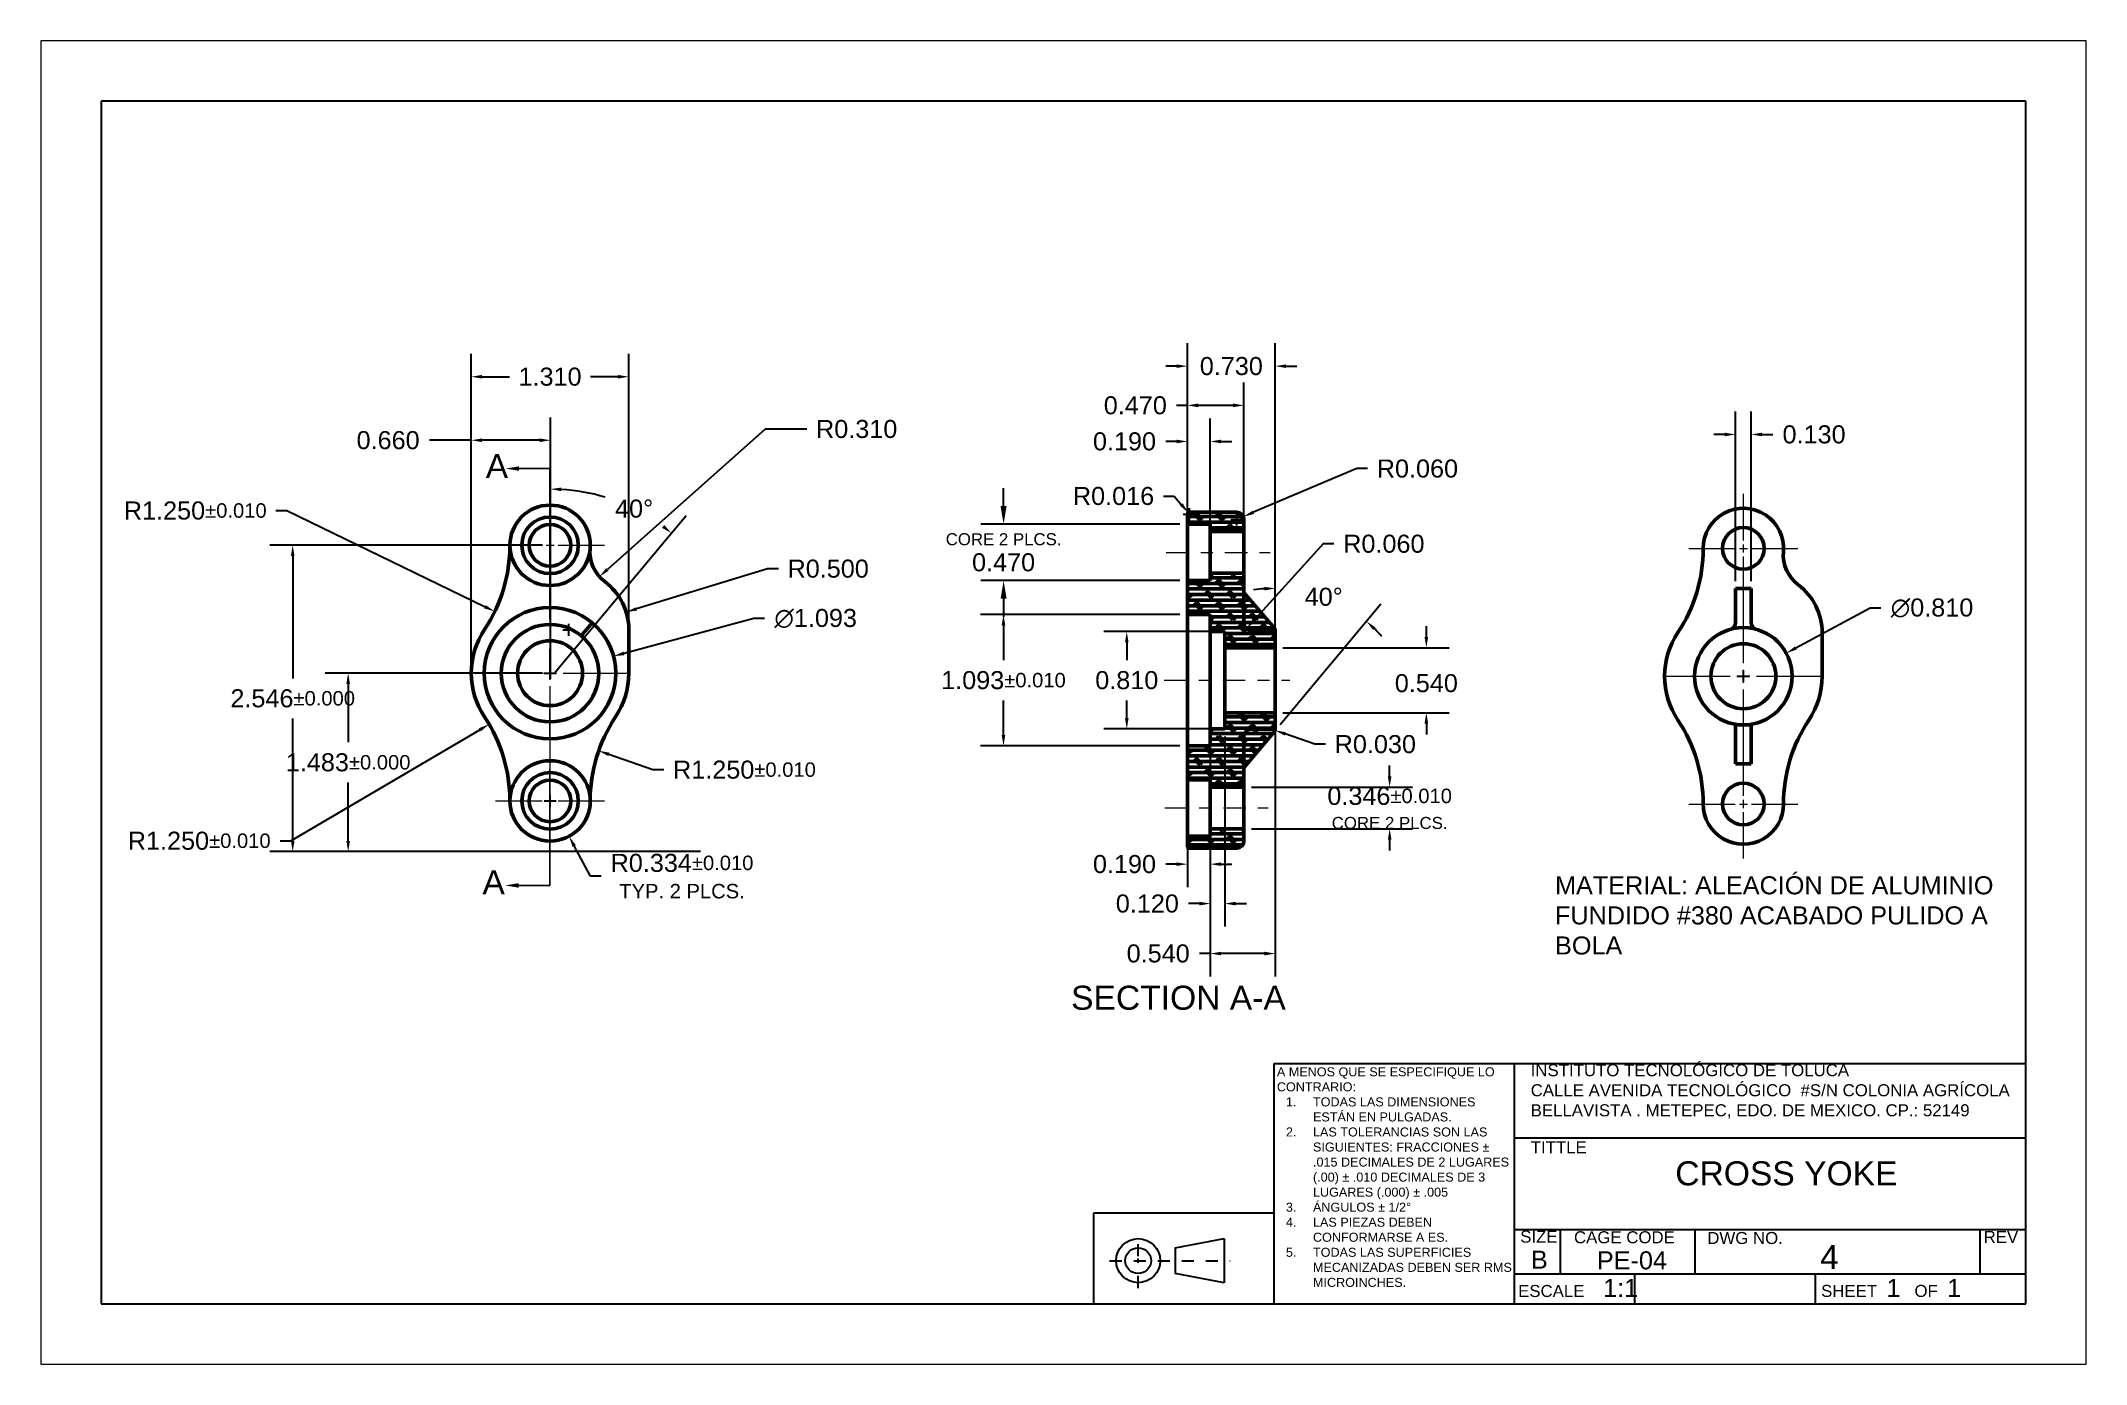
# Model space of a CAD drawing. Header units: inches. Extents: x 0 to 17, y 0 to 11.
import ezdxf

# ---------------------------------------------------------------- set-up
doc = ezdxf.new("R2010")
doc.units = ezdxf.units.IN
doc.header["$MEASUREMENT"] = 0
for name, pattern in [('CENTER2', [1.125, 0.75, -0.125, 0.125, -0.125]), ('CENTRO', [2, 1.25, -0.25, 0.25, -0.25]), ('VALS', [2.5, 1.25, -0.25, 0.25, -0.25, 0.25, -0.25])]:
    doc.linetypes.add(name, pattern=pattern)
for name, color, linetype, lineweight in [('cotas', 4, 'Continuous', 30), ('dibujo', 7, 'Continuous', 50), ('formato', 50, 'Continuous', 30), ('hoja', 210, 'Continuous', 20), ('referencias', 90, 'CENTRO', 20)]:
    doc.layers.add(name, color=color, linetype=linetype, lineweight=lineweight)
doc.layers.add('lineas seccion', color=50, linetype='VALS')
doc.layers.add('notas', color=40, linetype='Continuous')
doc.styles.get("Standard").update_dxf_attribs({"font": 'arial.ttf'})
doc.dimstyles.new('CadCam asme itt', dxfattribs={"dimtxt": 0.15, "dimasz": 0.09, "dimexe": 0.19, "dimexo": 0.0625, "dimgap": 0.09, "dimtad": 0, "dimtih": 1, "dimtoh": 1, "dimdec": 3, "dimzin": 0, "dimdsep": 46, "dimtxsty": 'Standard', "dimcen": 0.05, "dimclrd": 256, "dimclre": 256, "dimclrt": 256, "dimadec": 0, "dimazin": 0, "dimtol": 1, "dimtfac": 0.8, "dimtdec": 3, "dimtofl": 0, "dimtmove": 0, "dimatfit": 3, "dimfxl": 1, "dimtfillclr": 256, "dimtolj": 1, "dimtzin": 0, "dimlwd": -1, "dimlwe": -1, "dimarcsym": 0})

msp = doc.modelspace()

# ---------------------------------------------------------------- texts
at = {"layer": 'formato', "attachment_point": 1}
for s, insert, char_height, width in [('\\A1;A MENOS QUE SE ESPECIFIQUE LO CONTRARIO:\\P\\pxi-3,l4,t4;1.^ITODAS LAS DIMENSIONES ESTÁN EN PULGADAS.\\P2.^ILAS TOLERANCIAS SON LAS SIGUIENTES: FRACCIONES ± .015 DECIMALES DE 2 LUGARES (.00) ± .010 DECIMALES DE 3 LUGARES (.000) ± .005\\P3.^IÁNGULOS ± 1/2°\\P4.^ILAS PIEZAS DEBEN CONFORMARSE A ES.\\P5.^ITODAS LAS SUPERFICIES MECANIZADAS DEBEN SER RMS MICROINCHES.', (10.2737, 2.4673), 0.075, 1.983501), ('SIZE\\P\\pxqc;{\\H1.5x;B}', (12.2962, 1.1097), 0.1, 0.318261), ('CAGE CODE\\P\\pxqc;{\\H1.5x;PE-04}', (12.7433, 1.1042), 0.1, 0.963087), ('DWG NO.', (13.8511, 1.0983), 0.1, 2.37), ('REV', (16.1483, 1.1074), 0.1, 0.477657), ('4', (14.7889, 0.9893), 0.2, 0.477657), ('ESCALE    {\\H1.5x;1:1}', (12.2789, 0.7077), 0.1, 1.012048), ('SHEET  {\\H1.5x;1  }OF  {\\H1.5x;1}', (14.7972, 0.7085), 0.1, 1.894571)]:
    msp.add_mtext(s, dxfattribs=dict(at, insert=insert, char_height=char_height, width=width))
for s, insert, char_height in [('INSTITUTO TECNOLÓGICO DE TOLUCA\\PCALLE AVENIDA TECNOLÓGICO  #S/N COLONIA AGRÍCOLA\\PBELLAVISTA . METEPEC, EDO. DE MEXICO. CP.: 52149', (12.3834, 2.4933), 0.1), ('{\\H0.5x;TITTLE}\\P\\pxqc;CROSS YOKE', (12.3837, 1.8525), 0.2)]:
    msp.add_mtext_dynamic_manual_height_columns(s, width=4.25, gutter_width=1, heights=[0], dxfattribs=dict(at, insert=insert, char_height=char_height))
at = {"layer": 'lineas seccion', "char_height": 0.2, "attachment_point": 1}
for s, width, insert in [('A', 0.697144, (3.6975, 7.5651)), ('A', 0.697144, (3.6702, 4.1056)), ('SECTION A-A', 3.30198, (8.563, 3.1457))]:
    msp.add_mtext_dynamic_manual_height_columns(s, width=width, gutter_width=1, heights=[0], dxfattribs=dict(at, insert=insert))
at = {"layer": 'notas', "insert": (12.5858, 4.0553), "char_height": 0.15, "attachment_point": 1}
msp.add_mtext_dynamic_manual_height_columns('MATERIAL: ALEACIÓN DE ALUMINIO FUNDIDO #380 ACABADO PULIDO A BOLA', width=3.66527, gutter_width=1, heights=[0.8448], dxfattribs=at)

# ---------------------------------------------------------------- blocks, each defined once
blk = doc.blocks.new('*D8')
at = {"layer": 'cotas', "transparency": 16777216}
for p, q in [((5.925, 6.198), (4.847, 5.908)), ((6.015, 6.198), (5.925, 6.198)), ((4.232, 5.694), (4.232, 5.794)), ((4.182, 5.744), (4.282, 5.744))]:
    blk.add_line(p, q, dxfattribs=at)
blk.add_solid([(4.843, 5.923), (4.851, 5.894), (4.76, 5.885)], dxfattribs=at)
at = {"layer": 'Defpoints', "color": 0, "transparency": 16777216}
for p in [(4.76, 5.885), (3.704, 5.602)]:
    blk.add_point(p, dxfattribs=at)
at = {"layer": 'cotas', "transparency": 16777216, "insert": (6.44, 6.198), "char_height": 0.15, "attachment_point": 5}
blk.add_mtext('\\A1;∅1.093', dxfattribs=at)
blk = doc.blocks.new('*D10')
at = {"layer": 'cotas', "transparency": 16777216}
for p, q in [((6.04, 6.612), (4.951, 6.278)), ((6.13, 6.612), (6.04, 6.612)), ((4.387, 6.055), (4.387, 6.155)), ((4.337, 6.105), (4.437, 6.105))]:
    blk.add_line(p, q, dxfattribs=at)
blk.add_solid([(4.947, 6.292), (4.955, 6.264), (4.865, 6.252)], dxfattribs=at)
at = {"layer": 'Defpoints', "color": 0, "transparency": 16777216}
for p in [(4.865, 6.252), (4.387, 6.105)]:
    blk.add_point(p, dxfattribs=at)
at = {"layer": 'cotas', "transparency": 16777216, "insert": (6.544, 6.612), "char_height": 0.15, "attachment_point": 5}
blk.add_mtext('\\A1;R0.500', dxfattribs=at)
blk = doc.blocks.new('*D11')
at = {"layer": 'cotas', "transparency": 16777216}
for p, q in [((5.087, 4.941), (4.721, 5.069)), ((5.177, 4.941), (5.087, 4.941))]:
    blk.add_line(p, q, dxfattribs=at)
blk.add_solid([(4.726, 5.083), (4.716, 5.055), (4.636, 5.099)], dxfattribs=at)
at = {"layer": 'Defpoints', "color": 0, "transparency": 16777216}
for p in [(4.636, 5.099), (5.816, 4.685)]:
    blk.add_point(p, dxfattribs=at)
at = {"layer": 'cotas', "transparency": 16777216, "insert": (5.848, 4.941), "char_height": 0.15, "attachment_point": 5}
blk.add_mtext('\\A1;R1.250{\\H0.12;±0.010}', dxfattribs=at)
blk = doc.blocks.new('*D12')
at = {"layer": 'cotas', "transparency": 16777216}
for p, q in [((4.182, 4.682), (4.282, 4.682)), ((4.232, 4.632), (4.232, 4.732)), ((4.567, 4.056), (4.432, 4.308)), ((4.657, 4.056), (4.567, 4.056))]:
    blk.add_line(p, q, dxfattribs=at)
blk.add_solid([(4.446, 4.315), (4.419, 4.301), (4.39, 4.387)], dxfattribs=at)
at = {"layer": 'Defpoints', "color": 0, "transparency": 16777216}
for p in [(4.232, 4.682), (4.39, 4.387)]:
    blk.add_point(p, dxfattribs=at)
at = {"layer": 'cotas', "transparency": 16777216, "insert": (5.329, 4.056), "char_height": 0.15, "attachment_point": 5}
blk.add_mtext('\\A1;R0.334{\\H0.12;±0.010}{\\H0.8x;\\PTYP. 2 PLCS.}', dxfattribs=at)
blk = doc.blocks.new('*D13')
at = {"layer": 'cotas', "transparency": 16777216}
for p, q in [((4.17, 5.744), (2.364, 5.744)), ((2.554, 5.654), (2.554, 5.169)), ((2.554, 4.35), (2.554, 4.835)), ((5.483, 4.26), (2.364, 4.26))]:
    blk.add_line(p, q, dxfattribs=at)
for points in [[(2.539, 5.654), (2.569, 5.654), (2.554, 5.744)], [(2.539, 4.35), (2.569, 4.35), (2.554, 4.26)]]:
    blk.add_solid(points, dxfattribs=at)
at = {"layer": 'Defpoints', "color": 0, "transparency": 16777216}
for p in [(4.232, 5.744), (2.554, 4.26), (5.545, 4.26)]:
    blk.add_point(p, dxfattribs=at)
at = {"layer": 'cotas', "transparency": 16777216, "insert": (2.554, 5.002), "char_height": 0.15, "attachment_point": 5}
blk.add_mtext('\\A1;1.483{\\H0.12;±0.000}', dxfattribs=at)
blk = doc.blocks.new('*D14')
at = {"layer": 'cotas', "transparency": 16777216}
for p, q in [((4.17, 6.807), (1.903, 6.807)), ((2.093, 6.717), (2.093, 5.7)), ((2.093, 4.35), (2.093, 5.367)), ((5.483, 4.26), (1.903, 4.26))]:
    blk.add_line(p, q, dxfattribs=at)
for points in [[(2.078, 6.717), (2.108, 6.717), (2.093, 6.807)], [(2.078, 4.35), (2.108, 4.35), (2.093, 4.26)]]:
    blk.add_solid(points, dxfattribs=at)
at = {"layer": 'Defpoints', "color": 0, "transparency": 16777216}
for p in [(4.232, 6.807), (2.093, 4.26), (5.545, 4.26)]:
    blk.add_point(p, dxfattribs=at)
at = {"layer": 'cotas', "transparency": 16777216, "insert": (2.093, 5.534), "char_height": 0.15, "attachment_point": 5}
blk.add_mtext('\\A1;2.546{\\H0.12;±0.000}', dxfattribs=at)
blk = doc.blocks.new('*D15')
at = {"layer": 'cotas', "transparency": 16777216}
for p, q in [((2.078, 4.35), (3.648, 5.273)), ((1.988, 4.35), (2.078, 4.35))]:
    blk.add_line(p, q, dxfattribs=at)
blk.add_solid([(3.64, 5.286), (3.656, 5.26), (3.726, 5.319)], dxfattribs=at)
at = {"layer": 'Defpoints', "color": 0, "transparency": 16777216}
for p in [(2.648, 4.685), (1.57, 4.052)]:
    blk.add_point(p, dxfattribs=at)
at = {"layer": 'cotas', "transparency": 16777216, "insert": (1.316, 4.35), "char_height": 0.15, "attachment_point": 5}
blk.add_mtext('\\A1;R1.250{\\H0.12;±0.010}', dxfattribs=at)
blk = doc.blocks.new('*D17')
at = {"layer": 'cotas', "transparency": 16777216}
for p, q in [((3.577, 5.806), (3.577, 8.398)), ((4.887, 5.806), (4.887, 8.398)), ((3.667, 8.208), (3.896, 8.208)), ((4.797, 8.208), (4.568, 8.208))]:
    blk.add_line(p, q, dxfattribs=at)
for points in [[(3.667, 8.223), (3.667, 8.193), (3.577, 8.208)], [(4.797, 8.223), (4.797, 8.193), (4.887, 8.208)]]:
    blk.add_solid(points, dxfattribs=at)
at = {"layer": 'Defpoints', "color": 0, "transparency": 16777216}
for p in [(4.887, 8.208), (3.577, 5.744), (4.887, 5.744)]:
    blk.add_point(p, dxfattribs=at)
at = {"layer": 'cotas', "transparency": 16777216, "insert": (4.232, 8.208), "char_height": 0.15, "attachment_point": 5}
blk.add_mtext('\\A1;1.310', dxfattribs=at)
blk = doc.blocks.new('*U19')
at = {"layer": 'referencias', "color": 0, "linetype": 'CENTER2', "ltscale": 0.25, "transparency": 16777216}
blk.add_line((-0.519, 0), (0.34, 0), dxfattribs=at)
blk = doc.blocks.new('*U20')
at = {"layer": 'referencias', "color": 0, "linetype": 'CENTER2', "ltscale": 0.25, "transparency": 16777216}
blk.add_line((-0.714, 0), (0.33, 0), dxfattribs=at)
blk = doc.blocks.new('*U21')
at = {"layer": 'referencias', "color": 0, "linetype": 'CENTER2', "ltscale": 0.25, "transparency": 16777216}
blk.add_line((-0.506, 0), (0.359, 0), dxfattribs=at)
blk = doc.blocks.new('*U22')
at = {"layer": 'referencias', "color": 0, "linetype": 'CENTER2', "transparency": 16777216}
for p, q in [((0, 0.0668), (0, 0.454)), ((-0.454, 0), (-0.0668, 0)), ((0.0668, 0), (0.454, 0)), ((0, -0.454), (0, -0.0668))]:
    blk.add_line(p, q, dxfattribs=at)
at = {"layer": 'referencias', "color": 0, "linetype": 'Continuous', "transparency": 16777216}
for p, q in [((-0.0334, 0), (0.0334, 0)), ((0, -0.0334), (0, 0.0334))]:
    blk.add_line(p, q, dxfattribs=at)
blk = doc.blocks.new('*U23')
at = {"layer": 'referencias', "color": 0, "linetype": 'CENTER2', "transparency": 16777216}
for p, q in [((0, 0.1093), (0, 0.6665)), ((-0.6665, 0), (-0.1093, 0)), ((0.1093, 0), (0.6665, 0)), ((0, -0.6665), (0, -0.1093))]:
    blk.add_line(p, q, dxfattribs=at)
at = {"layer": 'referencias', "color": 0, "linetype": 'Continuous', "transparency": 16777216}
for p, q in [((-0.05465, 0), (0.05465, 0)), ((0, -0.05465), (0, 0.05465))]:
    blk.add_line(p, q, dxfattribs=at)
blk = doc.blocks.new('*U24')
at = {"layer": 'referencias', "color": 0, "linetype": 'CENTER2', "transparency": 16777216}
for p, q in [((0, 0.0668), (0, 0.454)), ((-0.454, 0), (-0.0668, 0)), ((0.0668, 0), (0.454, 0)), ((0, -0.454), (0, -0.0668))]:
    blk.add_line(p, q, dxfattribs=at)
at = {"layer": 'referencias', "color": 0, "linetype": 'Continuous', "transparency": 16777216}
for p, q in [((-0.0334, 0), (0.0334, 0)), ((0, -0.0334), (0, 0.0334))]:
    blk.add_line(p, q, dxfattribs=at)
blk = doc.blocks.new('*D26')
at = {"layer": 'cotas', "transparency": 16777216}
for p, q in [((9.717, 6.09), (8.836, 6.09)), ((9.026, 6), (9.026, 5.852)), ((9.026, 5.37), (9.026, 5.518)), ((9.717, 5.28), (8.836, 5.28))]:
    blk.add_line(p, q, dxfattribs=at)
for points in [[(9.011, 6), (9.041, 6), (9.026, 6.09)], [(9.011, 5.37), (9.041, 5.37), (9.026, 5.28)]]:
    blk.add_solid(points, dxfattribs=at)
at = {"layer": 'Defpoints', "color": 0, "transparency": 16777216}
for p in [(9.779, 6.09), (9.026, 5.28), (9.779, 5.28)]:
    blk.add_point(p, dxfattribs=at)
at = {"layer": 'cotas', "transparency": 16777216, "insert": (9.026, 5.685), "char_height": 0.15, "attachment_point": 5}
blk.add_mtext('\\A1;0.810', dxfattribs=at)
blk = doc.blocks.new('*D27')
at = {"layer": 'cotas', "transparency": 16777216}
for p, q in [((9.468, 6.232), (7.811, 6.232)), ((8.001, 6.142), (8.001, 5.852)), ((8.001, 5.229), (8.001, 5.518)), ((9.468, 5.139), (7.811, 5.139))]:
    blk.add_line(p, q, dxfattribs=at)
for points in [[(7.986, 6.142), (8.016, 6.142), (8.001, 6.232)], [(7.986, 5.229), (8.016, 5.229), (8.001, 5.139)]]:
    blk.add_solid(points, dxfattribs=at)
at = {"layer": 'Defpoints', "color": 0, "transparency": 16777216}
for p in [(9.53, 6.232), (8.001, 5.139), (9.53, 5.139)]:
    blk.add_point(p, dxfattribs=at)
at = {"layer": 'cotas', "transparency": 16777216, "insert": (8.001, 5.685), "char_height": 0.15, "attachment_point": 5}
blk.add_mtext('\\A1;1.093{\\H0.12;±0.010}', dxfattribs=at)
blk = doc.blocks.new('*D28')
at = {"layer": 'cotas', "transparency": 16777216}
for p, q in [((11.516, 6.045), (11.516, 6.135)), ((10.323, 5.955), (11.706, 5.955)), ((10.323, 5.415), (11.706, 5.415)), ((11.516, 5.325), (11.516, 5.235))]:
    blk.add_line(p, q, dxfattribs=at)
for points in [[(11.501, 6.045), (11.531, 6.045), (11.516, 5.955)], [(11.501, 5.325), (11.531, 5.325), (11.516, 5.415)]]:
    blk.add_solid(points, dxfattribs=at)
at = {"layer": 'Defpoints', "color": 0, "transparency": 16777216}
for p in [(10.26, 5.955), (10.26, 5.415), (11.516, 5.415)]:
    blk.add_point(p, dxfattribs=at)
at = {"layer": 'cotas', "transparency": 16777216, "insert": (11.516, 5.66), "char_height": 0.15, "attachment_point": 5}
blk.add_mtext('\\A1;0.540', dxfattribs=at)
blk = doc.blocks.new('*D29')
at = {"layer": 'cotas', "transparency": 16777216}
for p, q in [((9.53, 5.748), (9.53, 8.486)), ((10.26, 5.748), (10.26, 8.486)), ((9.44, 8.296), (9.35, 8.296)), ((10.35, 8.296), (10.44, 8.296))]:
    blk.add_line(p, q, dxfattribs=at)
for points in [[(9.44, 8.311), (9.44, 8.281), (9.53, 8.296)], [(10.35, 8.311), (10.35, 8.281), (10.26, 8.296)]]:
    blk.add_solid(points, dxfattribs=at)
at = {"layer": 'Defpoints', "color": 0, "transparency": 16777216}
for p in [(10.26, 8.296), (9.53, 5.685), (10.26, 5.685)]:
    blk.add_point(p, dxfattribs=at)
at = {"layer": 'cotas', "transparency": 16777216, "insert": (9.895, 8.296), "char_height": 0.15, "attachment_point": 5}
blk.add_mtext('\\A1;0.730', dxfattribs=at)
blk = doc.blocks.new('*D30')
at = {"layer": 'cotas', "transparency": 16777216}
for p, q in [((9.53, 6.811), (9.53, 8.16)), ((10, 6.811), (10, 8.16)), ((9.53, 7.97), (9.44, 7.97)), ((9.91, 7.97), (9.62, 7.97))]:
    blk.add_line(p, q, dxfattribs=at)
for points in [[(9.62, 7.985), (9.62, 7.955), (9.53, 7.97)], [(9.91, 7.985), (9.91, 7.955), (10, 7.97)]]:
    blk.add_solid(points, dxfattribs=at)
at = {"layer": 'Defpoints', "color": 0, "transparency": 16777216}
for p in [(10, 7.97), (9.53, 6.748), (10, 6.748)]:
    blk.add_point(p, dxfattribs=at)
at = {"layer": 'cotas', "transparency": 16777216, "insert": (9.097, 7.97), "char_height": 0.15, "attachment_point": 5}
blk.add_mtext('\\A1;0.470', dxfattribs=at)
blk = doc.blocks.new('*D31')
at = {"layer": 'cotas', "transparency": 16777216}
for p, q in [((9.53, 6.811), (9.53, 7.86)), ((9.72, 6.811), (9.72, 7.86)), ((9.44, 7.67), (9.35, 7.67)), ((9.81, 7.67), (9.9, 7.67))]:
    blk.add_line(p, q, dxfattribs=at)
for points in [[(9.44, 7.685), (9.44, 7.655), (9.53, 7.67)], [(9.81, 7.685), (9.81, 7.655), (9.72, 7.67)]]:
    blk.add_solid(points, dxfattribs=at)
at = {"layer": 'Defpoints', "color": 0, "transparency": 16777216}
for p in [(9.72, 7.67), (9.53, 6.748), (9.72, 6.748)]:
    blk.add_point(p, dxfattribs=at)
at = {"layer": 'cotas', "transparency": 16777216, "insert": (9.007, 7.67), "char_height": 0.15, "attachment_point": 5}
blk.add_mtext('\\A1;0.190', dxfattribs=at)
blk = doc.blocks.new('*D35')
at = {"layer": 'cotas', "transparency": 16777216}
for p, q in [((10.26, 6.161), (10.26, 6.639)), ((10.3, 5.316), (11.139, 6.32))]:
    blk.add_line(p, q, dxfattribs=at)
for start, end in [(94.3672, 98.7344), (41.3846, 45.7518)]:
    blk.add_arc((10.26, 5.268), 1.181, start, end, dxfattribs=at)
for points in [[(10.17, 6.461), (10.171, 6.431), (10.26, 6.449)], [(11.074, 6.103), (11.094, 6.125), (11.017, 6.175)]]:
    blk.add_solid(points, dxfattribs=at)
at = {"layer": 'Defpoints', "color": 0, "transparency": 16777216}
for p in [(10.789, 6.324), (10.26, 6.098), (10.26, 5.279), (10.253, 5.26), (10, 4.957)]:
    blk.add_point(p, dxfattribs=at)
at = {"layer": 'cotas', "transparency": 16777216, "insert": (10.663, 6.378), "char_height": 0.15, "attachment_point": 5}
blk.add_mtext('\\A1;40°', dxfattribs=at)
blk = doc.blocks.new('*D36')
at = {"layer": 'cotas', "transparency": 16777216}
for p, q in [((10.588, 5.153), (10.343, 5.239)), ((10.678, 5.153), (10.588, 5.153))]:
    blk.add_line(p, q, dxfattribs=at)
blk.add_solid([(10.348, 5.253), (10.338, 5.225), (10.258, 5.269)], dxfattribs=at)
at = {"layer": 'Defpoints', "color": 0, "transparency": 16777216}
for p in [(10.23, 5.279), (10.258, 5.269)]:
    blk.add_point(p, dxfattribs=at)
at = {"layer": 'cotas', "transparency": 16777216, "insert": (11.092, 5.153), "char_height": 0.15, "attachment_point": 5}
blk.add_mtext('\\A1;R0.030', dxfattribs=at)
blk = doc.blocks.new('*D38')
at = {"layer": 'cotas', "transparency": 16777216}
for p, q in [((10.658, 6.819), (10.08, 6.18)), ((10.748, 6.819), (10.658, 6.819))]:
    blk.add_line(p, q, dxfattribs=at)
blk.add_solid([(10.069, 6.19), (10.091, 6.17), (10.02, 6.114)], dxfattribs=at)
at = {"layer": 'Defpoints', "color": 0, "transparency": 16777216}
for p in [(10.06, 6.158), (10.1, 6.203)]:
    blk.add_point(p, dxfattribs=at)
at = {"layer": 'cotas', "transparency": 16777216, "insert": (11.163, 6.819), "char_height": 0.15, "attachment_point": 5}
blk.add_mtext('\\A1;R0.060', dxfattribs=at)
blk = doc.blocks.new('*D39')
at = {"layer": 'cotas', "transparency": 16777216}
for p, q in [((10.937, 7.444), (10.078, 7.081)), ((11.027, 7.444), (10.937, 7.444)), ((9.89, 7.022), (9.99, 7.022)), ((9.94, 6.972), (9.94, 7.072))]:
    blk.add_line(p, q, dxfattribs=at)
blk.add_solid([(10.072, 7.094), (10.084, 7.067), (9.995, 7.045)], dxfattribs=at)
at = {"layer": 'Defpoints', "color": 0, "transparency": 16777216}
for p in [(9.94, 7.022), (9.995, 7.045)]:
    blk.add_point(p, dxfattribs=at)
at = {"layer": 'cotas', "transparency": 16777216, "insert": (11.442, 7.444), "char_height": 0.15, "attachment_point": 5}
blk.add_mtext('\\A1;R0.060', dxfattribs=at)
blk = doc.blocks.new('*D40')
at = {"layer": 'cotas', "transparency": 16777216}
for p, q in [((9.33, 7.216), (9.42, 7.216)), ((9.42, 7.216), (9.478, 7.147)), ((9.496, 7.066), (9.596, 7.066)), ((9.546, 7.016), (9.546, 7.116))]:
    blk.add_line(p, q, dxfattribs=at)
blk.add_solid([(9.49, 7.157), (9.467, 7.138), (9.536, 7.078)], dxfattribs=at)
at = {"layer": 'Defpoints', "color": 0, "transparency": 16777216}
for p in [(9.536, 7.078), (9.546, 7.066)]:
    blk.add_point(p, dxfattribs=at)
at = {"layer": 'cotas', "transparency": 16777216, "insert": (8.916, 7.216), "char_height": 0.15, "attachment_point": 5}
blk.add_mtext('\\A1;R0.016', dxfattribs=at)
blk = doc.blocks.new('*D41')
at = {"layer": 'cotas', "transparency": 16777216}
for p, q in [((11.211, 4.886), (11.211, 4.976)), ((10.063, 4.796), (11.401, 4.796)), ((10.063, 4.45), (11.401, 4.45)), ((11.211, 4.36), (11.211, 4.27))]:
    blk.add_line(p, q, dxfattribs=at)
for points in [[(11.196, 4.886), (11.226, 4.886), (11.211, 4.796)], [(11.196, 4.36), (11.226, 4.36), (11.211, 4.45)]]:
    blk.add_solid(points, dxfattribs=at)
at = {"layer": 'Defpoints', "color": 0, "transparency": 16777216}
for p in [(10, 4.796), (10, 4.45), (11.211, 4.45)]:
    blk.add_point(p, dxfattribs=at)
at = {"layer": 'cotas', "transparency": 16777216, "insert": (11.211, 4.623), "char_height": 0.15, "width": 1.70061, "attachment_point": 5}
blk.add_mtext('\\A1;0.346{\\H0.12;±0.010}{\\H0.8x;\\P\\H0.83333x;CORE 2 PLCS.}', dxfattribs=at)
blk = doc.blocks.new('*D42')
at = {"layer": 'cotas', "transparency": 16777216}
for p, q in [((9.53, 4.326), (9.53, 3.966)), ((9.72, 4.326), (9.72, 3.966)), ((9.44, 4.156), (9.35, 4.156)), ((9.81, 4.156), (9.9, 4.156))]:
    blk.add_line(p, q, dxfattribs=at)
for points in [[(9.44, 4.171), (9.44, 4.141), (9.53, 4.156)], [(9.81, 4.171), (9.81, 4.141), (9.72, 4.156)]]:
    blk.add_solid(points, dxfattribs=at)
at = {"layer": 'Defpoints', "color": 0, "transparency": 16777216}
for p in [(9.53, 4.388), (9.72, 4.388), (9.72, 4.156)]:
    blk.add_point(p, dxfattribs=at)
at = {"layer": 'cotas', "transparency": 16777216, "insert": (9.007, 4.156), "char_height": 0.15, "attachment_point": 5}
blk.add_mtext('\\A1;0.190', dxfattribs=at)
blk = doc.blocks.new('*D43')
at = {"layer": 'cotas', "transparency": 16777216}
for p, q in [((9.72, 5.218), (9.72, 3.638)), ((9.84, 5.218), (9.84, 3.638)), ((9.63, 3.828), (9.54, 3.828)), ((9.93, 3.828), (10.02, 3.828))]:
    blk.add_line(p, q, dxfattribs=at)
for points in [[(9.63, 3.843), (9.63, 3.813), (9.72, 3.828)], [(9.93, 3.843), (9.93, 3.813), (9.84, 3.828)]]:
    blk.add_solid(points, dxfattribs=at)
at = {"layer": 'Defpoints', "color": 0, "transparency": 16777216}
for p in [(9.72, 5.28), (9.84, 5.28), (9.84, 3.828)]:
    blk.add_point(p, dxfattribs=at)
at = {"layer": 'cotas', "transparency": 16777216, "insert": (9.197, 3.828), "char_height": 0.15, "attachment_point": 5}
blk.add_mtext('\\A1;0.120', dxfattribs=at)
blk = doc.blocks.new('*D45')
at = {"layer": 'cotas', "transparency": 16777216}
for p, q in [((9.72, 5.623), (9.72, 3.223)), ((10.26, 5.623), (10.26, 3.223)), ((9.72, 3.413), (9.63, 3.413)), ((10.17, 3.413), (9.81, 3.413))]:
    blk.add_line(p, q, dxfattribs=at)
for points in [[(9.81, 3.428), (9.81, 3.398), (9.72, 3.413)], [(10.17, 3.428), (10.17, 3.398), (10.26, 3.413)]]:
    blk.add_solid(points, dxfattribs=at)
at = {"layer": 'Defpoints', "color": 0, "transparency": 16777216}
for p in [(9.72, 5.685), (10.26, 5.685), (10.26, 3.413)]:
    blk.add_point(p, dxfattribs=at)
at = {"layer": 'cotas', "transparency": 16777216, "insert": (9.287, 3.413), "char_height": 0.15, "attachment_point": 5}
blk.add_mtext('\\A1;0.540', dxfattribs=at)
blk = doc.blocks.new('*D46')
at = {"layer": 'cotas', "transparency": 16777216}
for p, q in [((3.576, 5.698), (3.576, 7.87)), ((4.236, 5.698), (4.236, 7.87)), ((3.576, 7.68), (3.229, 7.68)), ((4.146, 7.68), (3.666, 7.68))]:
    blk.add_line(p, q, dxfattribs=at)
for points in [[(3.666, 7.695), (3.666, 7.665), (3.576, 7.68)], [(4.146, 7.695), (4.146, 7.665), (4.236, 7.68)]]:
    blk.add_solid(points, dxfattribs=at)
at = {"layer": 'Defpoints', "color": 0, "transparency": 16777216}
for p in [(4.236, 7.68), (3.576, 5.635), (4.236, 5.635)]:
    blk.add_point(p, dxfattribs=at)
at = {"layer": 'cotas', "transparency": 16777216, "insert": (2.886, 7.68), "char_height": 0.15, "attachment_point": 5}
blk.add_mtext('\\A1;0.660', dxfattribs=at)
blk = doc.blocks.new('*U51')
at = {"layer": 'referencias', "color": 0, "linetype": 'CENTER2', "transparency": 16777216}
for p, q in [((0, 0.0668), (0, 0.454)), ((-0.454, 0), (-0.0668, 0)), ((0.0668, 0), (0.454, 0)), ((0, -0.454), (0, -0.0668))]:
    blk.add_line(p, q, dxfattribs=at)
at = {"layer": 'referencias', "color": 0, "linetype": 'Continuous', "transparency": 16777216}
for p, q in [((-0.0334, 0), (0.0334, 0)), ((0, -0.0334), (0, 0.0334))]:
    blk.add_line(p, q, dxfattribs=at)
blk = doc.blocks.new('*U52')
at = {"layer": 'referencias', "color": 0, "linetype": 'CENTER2', "transparency": 16777216}
for p, q in [((0, 0.1093), (0, 0.6665)), ((-0.6665, 0), (-0.1093, 0)), ((0.1093, 0), (0.6665, 0)), ((0, -0.6665), (0, -0.1093))]:
    blk.add_line(p, q, dxfattribs=at)
at = {"layer": 'referencias', "color": 0, "linetype": 'Continuous', "transparency": 16777216}
for p, q in [((-0.05465, 0), (0.05465, 0)), ((0, -0.05465), (0, 0.05465))]:
    blk.add_line(p, q, dxfattribs=at)
blk = doc.blocks.new('*U53')
at = {"layer": 'referencias', "color": 0, "linetype": 'CENTER2', "transparency": 16777216}
for p, q in [((0, 0.0668), (0, 0.454)), ((-0.454, 0), (-0.0668, 0)), ((0.0668, 0), (0.454, 0)), ((0, -0.454), (0, -0.0668))]:
    blk.add_line(p, q, dxfattribs=at)
at = {"layer": 'referencias', "color": 0, "linetype": 'Continuous', "transparency": 16777216}
for p, q in [((-0.0334, 0), (0.0334, 0)), ((0, -0.0334), (0, 0.0334))]:
    blk.add_line(p, q, dxfattribs=at)
blk = doc.blocks.new('*D54')
at = {"layer": 'cotas', "transparency": 16777216}
for p, q in [((15.204, 6.285), (14.587, 5.953)), ((15.294, 6.285), (15.204, 6.285)), ((14.101, 5.718), (14.201, 5.718)), ((14.151, 5.668), (14.151, 5.768))]:
    blk.add_line(p, q, dxfattribs=at)
blk.add_solid([(14.58, 5.966), (14.594, 5.94), (14.508, 5.91)], dxfattribs=at)
at = {"layer": 'Defpoints', "color": 0, "transparency": 16777216}
for p in [(14.508, 5.91), (13.794, 5.526)]:
    blk.add_point(p, dxfattribs=at)
at = {"layer": 'cotas', "transparency": 16777216, "insert": (15.719, 6.285), "char_height": 0.15, "attachment_point": 5}
blk.add_mtext('\\A1;∅0.810', dxfattribs=at)
blk = doc.blocks.new('*D55')
at = {"layer": 'cotas', "transparency": 16777216}
for p, q in [((14.086, 6.51), (14.086, 7.918)), ((14.216, 6.51), (14.216, 7.918)), ((13.996, 7.728), (13.906, 7.728)), ((14.306, 7.728), (14.396, 7.728))]:
    blk.add_line(p, q, dxfattribs=at)
for points in [[(13.996, 7.743), (13.996, 7.713), (14.086, 7.728)], [(14.306, 7.743), (14.306, 7.713), (14.216, 7.728)]]:
    blk.add_solid(points, dxfattribs=at)
at = {"layer": 'Defpoints', "color": 0, "transparency": 16777216}
for p in [(14.216, 7.728), (14.086, 6.447), (14.216, 6.447)]:
    blk.add_point(p, dxfattribs=at)
at = {"layer": 'cotas', "transparency": 16777216, "insert": (14.739, 7.728), "char_height": 0.15, "attachment_point": 5}
blk.add_mtext('\\A1;0.130', dxfattribs=at)
blk = doc.blocks.new('*D56')
at = {"layer": 'cotas', "transparency": 16777216}
for p, q in [((4.235, 5.766), (4.235, 7.464)), ((4.275, 5.752), (5.364, 7.054))]:
    blk.add_line(p, q, dxfattribs=at)
for start, end in [(73.1153, 86.7158), (53.3689, 53.3941)]:
    blk.add_arc((4.235, 5.704), 1.57, start, end, dxfattribs=at)
for points in [[(4.324, 7.257), (4.325, 7.287), (4.235, 7.274)], [(5.181, 6.976), (5.162, 6.952), (5.242, 6.908)]]:
    blk.add_solid(points, dxfattribs=at)
at = {"layer": 'Defpoints', "color": 0, "transparency": 16777216}
for p in [(4.596, 7.232), (4.235, 5.011), (3.181, 4.445), (3.272, 4.554), (4.235, 3.713)]:
    blk.add_point(p, dxfattribs=at)
at = {"layer": 'cotas', "transparency": 16777216, "insert": (4.931, 7.111), "char_height": 0.15, "attachment_point": 5}
blk.add_mtext('\\A1;40°', dxfattribs=at)
blk = doc.blocks.new('*D57')
at = {"layer": 'cotas', "transparency": 16777216}
for p, q in [((6.019, 7.773), (4.709, 6.606)), ((6.366, 7.773), (6.019, 7.773))]:
    blk.add_line(p, q, dxfattribs=at)
blk.add_solid([(4.699, 6.617), (4.719, 6.595), (4.642, 6.546)], dxfattribs=at)
at = {"layer": 'Defpoints', "color": 0, "transparency": 16777216}
for p in [(5.105, 6.959), (4.874, 6.752)]:
    blk.add_point(p, dxfattribs=at)
at = {"layer": 'cotas', "transparency": 16777216, "insert": (6.781, 7.773), "char_height": 0.15, "attachment_point": 5}
blk.add_mtext('\\A1;R0.310', dxfattribs=at)
blk = doc.blocks.new('*D58')
at = {"layer": 'cotas', "transparency": 16777216}
for p, q in [((1.954, 7.095), (2.044, 7.095)), ((2.044, 7.095), (3.692, 6.296))]:
    blk.add_line(p, q, dxfattribs=at)
blk.add_solid([(3.698, 6.309), (3.685, 6.282), (3.773, 6.257)], dxfattribs=at)
at = {"layer": 'Defpoints', "color": 0, "transparency": 16777216}
for p in [(1.523, 7.347), (2.648, 6.802)]:
    blk.add_point(p, dxfattribs=at)
at = {"layer": 'cotas', "transparency": 16777216, "insert": (1.283, 7.095), "char_height": 0.15, "attachment_point": 5}
blk.add_mtext('\\A1;R1.250{\\H0.12;±0.010}', dxfattribs=at)
blk = doc.blocks.new('*D61')
at = {"layer": 'cotas', "ltscale": 0.666, "transparency": 16777216}
for p, q in [((8.002, 7.133), (8.002, 7.283)), ((9.468, 6.983), (7.812, 6.983)), ((9.468, 6.513), (7.812, 6.513)), ((8.002, 6.363), (8.002, 6.213))]:
    blk.add_line(p, q, dxfattribs=at)
for points in [[(7.977, 7.133), (8.027, 7.133), (8.002, 6.983)], [(7.977, 6.363), (8.027, 6.363), (8.002, 6.513)]]:
    blk.add_solid(points, dxfattribs=at)
at = {"layer": 'Defpoints', "color": 0, "ltscale": 0.666, "transparency": 16777216}
for p in [(9.53, 6.983), (8.002, 6.513), (9.53, 6.513)]:
    blk.add_point(p, dxfattribs=at)
at = {"layer": 'cotas', "ltscale": 0.666, "transparency": 16777216, "insert": (8.002, 6.748), "char_height": 0.15, "attachment_point": 5}
blk.add_mtext('\\A1;{\\H0.66667x;CORE 2 PLCS.\\P}0.470', dxfattribs=at)
blk = doc.blocks.new('*U62')
at = {"color": 0, "linetype": 'CENTER2', "ltscale": 7, "transparency": 16777216}
for p, q in [((0, 79), (0, 498)), ((-43, 0), (-40, 0)), ((40, 0), (43, 0)), ((0, -492), (0, -79))]:
    blk.add_line(p, q, dxfattribs=at)
at = {"color": 0, "linetype": 'Continuous', "ltscale": 7, "transparency": 16777216}
for p, q in [((-40, 0), (40, 0)), ((0, -40), (0, 40))]:
    blk.add_line(p, q, dxfattribs=at)
blk = doc.blocks.new('*U63')
at = {"color": 0, "linetype": 'CENTER2', "ltscale": 7, "transparency": 16777216}
blk.add_line((-1619, 0), (549, 0), dxfattribs=at)
blk = doc.blocks.new('A$C26af7a07')
for p, q in [((1177, 724), (2061, 888)), ((2061, 888), (2061, 96)), ((1177, 724), (1177, 261)), ((2061, 96), (1177, 261))]:
    blk.add_line(p, q)
for radius in [396, 232]:
    blk.add_circle((514, 492), radius)
at = {"linetype": 'CENTER2', "ltscale": 7}
for name, p in [('*U62', (514, 492)), ('*U63', (1619, 492))]:
    blk.add_blockref(name, p, dxfattribs=at)

# ---------------------------------------------------------------- dimensions: what is measured, and where the dimension line sits
at = {"layer": 'cotas'}
for base, p1, p2, picture, middle in [((4.887, 8.2083), (3.577, 5.7437), (4.887, 5.7437), '*D17', (4.232, 8.2083)), ((10.2602, 8.2964), (9.5302, 5.685), (10.2602, 5.685), '*D29', (9.8952, 8.2964))]:
    dim = msp.add_linear_dim(base=base, p1=p1, p2=p2, dimstyle='CadCam asme itt', override={"dimgap": 0.09, "dimtol": 0, "dimlim": 0}, dxfattribs=at)
    dim.commit()
    dim.dimension.update_dxf_attribs({"geometry": picture, "text_midpoint": middle})
for base, p1, p2, override, picture, middle in [((10.0002, 7.9704), (9.5302, 6.748), (10.0002, 6.748), {"dimtol": 0}, '*D30', (9.0973, 7.9704)), ((4.236, 7.6801), (3.576, 5.6354), (4.236, 5.6354), {"dimgap": 0.09, "dimtol": 0, "dimlim": 0}, '*D46', (2.8864, 7.6801)), ((9.7202, 7.6701), (9.5302, 6.748), (9.7202, 6.748), {"dimgap": 0.09, "dimtol": 0, "dimlim": 0}, '*D31', (9.0073, 7.6701)), ((14.2161, 7.7281), (14.0861, 6.4472), (14.2161, 6.4472), {"dimtol": 0}, '*D55', (14.7389, 7.7281)), ((10.2602, 3.4132), (9.7202, 5.685), (10.2602, 5.685), {"dimtol": 0}, '*D45', (9.2873, 3.4132)), ((9.8402, 3.8279), (9.7202, 5.28), (9.8402, 5.28), {"dimtol": 0}, '*D43', (9.1973, 3.8279)), ((9.7202, 4.1559), (9.5302, 4.388), (9.7202, 4.388), {"dimtol": 0}, '*D42', (9.0073, 4.1559))]:
    dim = msp.add_linear_dim(base=base, p1=p1, p2=p2, dimstyle='CadCam asme itt', override=override, dxfattribs=at)
    dim.commit()
    dim.dimension.update_dxf_attribs({"geometry": picture, "text_midpoint": middle, "dimtype": 160})
for center, mpoint, override, picture, middle in [((4.8737, 6.7525), (5.1052, 6.9587), {"dimgap": 0.09, "dimcen": 0, "dimse1": 1, "dimtol": 0, "dimlim": 0}, '*D57', (6.7808, 7.7732)), ((9.9402, 7.022), (9.9954, 7.0454), {"dimtol": 0}, '*D39', (11.4416, 7.4444)), ((2.648, 6.802), (1.5232, 7.3473), {"dimse1": 1, "dimtp": 0.01, "dimtm": 0.01}, '*D58', (1.2831, 7.0946)), ((10.0602, 6.158), (10.1004, 6.2025), {"dimcen": 0, "dimse1": 1, "dimtol": 0}, '*D38', (11.1629, 6.8194)), ((4.387, 6.105), (4.865, 6.2516), {"dimtol": 0}, '*D10', (6.5444, 6.612)), ((2.648, 4.6854), (1.5703, 4.0521), {"dimcen": 0, "dimse1": 1, "dimtp": 0.01, "dimtm": 0.01}, '*D15', (1.3164, 4.3503)), ((10.2302, 5.2791), (10.2584, 5.2691), {"dimgap": 0.09, "dimcen": 0, "dimtol": 0, "dimlim": 0}, '*D36', (11.0924, 5.1528)), ((5.816, 4.6854), (4.6364, 5.099), {"dimtp": 0.01, "dimtm": 0.01}, '*D11', (5.8482, 4.9411))]:
    dim = msp.add_radius_dim(center=center, mpoint=mpoint, dimstyle='CadCam asme itt', override=override, dxfattribs=at)
    dim.commit()
    dim.dimension.update_dxf_attribs({"geometry": picture, "text_midpoint": middle, "dimtype": 164})
dim = msp.add_angular_dim_2l(base=(4.5959, 7.2321), line1=((4.2345, 3.713), (4.2345, 5.011)), line2=((3.1814, 4.445), (3.2721, 4.5535)), dimstyle='CadCam asme itt', override={"dimgap": 0.09, "dimtol": 0, "dimlim": 0}, dxfattribs=at)
dim.commit()
dim.dimension.update_dxf_attribs({"geometry": '*D56', "text_midpoint": (4.9308, 7.1115), "dimtype": 162})
dim = msp.add_radius_dim(center=(9.5462, 7.066), mpoint=(9.5359, 7.0783), dimstyle='CadCam asme itt', override={"dimgap": 0.09, "dimtol": 0, "dimlim": 0}, dxfattribs=at)
dim.commit()
dim.dimension.update_dxf_attribs({"geometry": '*D40', "text_midpoint": (8.9156, 7.2164)})
at = {"layer": 'cotas', "ltscale": 0.666}
dim = msp.add_linear_dim(base=(8.0021, 6.513), p1=(9.5302, 6.983), p2=(9.5302, 6.513), angle=90, text='{\\H0.66667x;CORE 2 PLCS.\\P}<>', dimstyle='CadCam asme itt', override={"dimasz": 0.15, "dimgap": 0.09, "dimtol": 0, "dimlim": 0}, dxfattribs=at)
dim.commit()
dim.dimension.update_dxf_attribs({"geometry": '*D61', "text_midpoint": (8.0021, 6.748), "dimtype": 160})
at = {"layer": 'cotas'}
for base, p1, picture, middle in [((2.0928, 4.2603), (4.232, 6.8067), '*D14', (2.0928, 5.5335)), ((2.5538, 4.2603), (4.232, 5.7437), '*D13', (2.5538, 5.002))]:
    dim = msp.add_linear_dim(base=base, p1=p1, p2=(5.5451, 4.2603), angle=90, dimstyle='CadCam asme itt', dxfattribs=at)
    dim.commit()
    dim.dimension.update_dxf_attribs({"geometry": picture, "text_midpoint": middle})
dim = msp.add_angular_dim_2l(base=(10.7888, 6.3244), line1=((10.2602, 6.098), (10.2602, 5.2791)), line2=((10.0002, 4.957), (10.2532, 5.2598)), dimstyle='CadCam asme itt', override={"dimgap": 0.09, "dimtol": 0, "dimlim": 0}, dxfattribs=at)
dim.commit()
dim.dimension.update_dxf_attribs({"geometry": '*D35', "text_midpoint": (10.6629, 6.3784)})
for p1, p2, override, picture, middle in [((3.7041, 5.6023), (4.7599, 5.8852), {"dimtol": 0}, '*D8', (6.4401, 6.1976)), ((13.7945, 5.5263), (14.5077, 5.9102), {"dimgap": 0.09, "dimtol": 0, "dimlim": 0}, '*D54', (15.7189, 6.2851))]:
    dim = msp.add_diameter_dim_2p(p1=p1, p2=p2, dimstyle='CadCam asme itt', override=override, dxfattribs=at)
    dim.commit()
    dim.dimension.update_dxf_attribs({"geometry": picture, "text_midpoint": middle, "dimtype": 163})
for base, p1, p2, override, picture, middle in [((8.0006, 5.1385), (9.5302, 6.2315), (9.5302, 5.1385), {"dimtp": 0.01, "dimtm": 0.01}, '*D27', (8.0006, 5.685)), ((11.5158, 5.415), (10.2602, 5.955), (10.2602, 5.415), {"dimtol": 0}, '*D28', (11.5158, 5.6602))]:
    dim = msp.add_linear_dim(base=base, p1=p1, p2=p2, angle=90, dimstyle='CadCam asme itt', override=override, dxfattribs=at)
    dim.commit()
    dim.dimension.update_dxf_attribs({"geometry": picture, "text_midpoint": middle, "dimtype": 160})
dim = msp.add_linear_dim(base=(9.0261, 5.28), p1=(9.7794, 6.09), p2=(9.7794, 5.28), angle=90, dimstyle='CadCam asme itt', override={"dimgap": 0.09, "dimtol": 0, "dimlim": 0}, dxfattribs=at)
dim.commit()
dim.dimension.update_dxf_attribs({"geometry": '*D26', "text_midpoint": (9.0261, 5.685)})
dim = msp.add_linear_dim(base=(11.2107, 4.45), p1=(10.0002, 4.796), p2=(10.0002, 4.45), angle=90, text='<>{\\H0.8x;\\P\\H0.83333x;CORE 2 PLCS.}', dimstyle='CadCam asme itt', override={"dimtp": 0.01, "dimtm": 0.01}, dxfattribs=at)
dim.commit()
dim.dimension.update_dxf_attribs({"geometry": '*D41', "text_midpoint": (11.2107, 4.623), "dimtype": 160})
dim = msp.add_radius_dim(center=(4.232, 4.6817), mpoint=(4.3898, 4.3873), text='<>{\\H0.8x;\\PTYP. 2 PLCS.}', dimstyle='CadCam asme itt', override={"dimtp": 0.01, "dimtm": 0.01}, dxfattribs=at)
dim.commit()
dim.dimension.update_dxf_attribs({"geometry": '*D12', "text_midpoint": (5.3288, 4.0559), "dimtype": 164})

# ---------------------------------------------------------------- hatches: boundary and pattern name
at = {"layer": 'dibujo'}
h = msp.add_hatch(dxfattribs=at)
h.set_pattern_fill('CORK', color=256, scale=0.37)
h.set_pattern_definition([(0, (1.74557, -1.372665), (0, 0.04625), []), (135, (1.76869, -1.39579), (-0.0925, -0.0925), [0.0654074, -0.0654074]), (135, (1.78026, -1.39579), (-0.0925, -0.0925), [0.0654074, -0.0654074]), (135, (1.79182, -1.39579), (-0.0925, -0.0925), [0.0654074, -0.0654074])])
h.paths.add_polyline_path([(9.7202, 4.388), (9.5302, 4.388), (9.5302, 4.305, 0.4142136), (9.5462, 4.289), (9.9402, 4.289, 0.4142136), (10.0002, 4.349), (10.0002, 4.45), (9.7202, 4.45)])
h.paths.add_polyline_path([(9.8402, 6.09), (9.8402, 5.955), (10.2602, 5.955), (10.2602, 6.098, 0.1783536), (10.253, 6.1175), (10.0002, 6.414), (10.0002, 6.575), (9.7202, 6.575), (9.7202, 6.513), (9.5302, 6.513), (9.5302, 6.2315), (9.7202, 6.2315), (9.7202, 6.09)])
h.paths.add_polyline_path([(9.8402, 5.28), (9.7202, 5.28), (9.7202, 5.1385), (9.5302, 5.1385), (9.5302, 4.858), (9.7202, 4.858), (9.7202, 4.796), (10.0002, 4.796), (10.0002, 4.957), (10.2532, 5.2598, 0.1757915), (10.2602, 5.2791), (10.2602, 5.415), (9.8402, 5.415)])
h.paths.add_polyline_path([(9.7202, 6.983), (9.7202, 6.921), (10.0002, 6.921), (10.0002, 7.022, 0.4142136), (9.9402, 7.082), (9.5462, 7.082, 0.4142136), (9.5302, 7.066), (9.5302, 6.983)])

# ---------------------------------------------------------------- linework, layer by layer
for p, q in [((9.5302, 7.066), (9.5302, 4.305)), ((9.5302, 6.983), (9.7202, 6.983)), ((9.9402, 7.082), (9.5462, 7.082)), ((9.7202, 6.983), (9.7202, 6.513)), ((10.0002, 6.414), (10.0002, 7.022)), ((9.7202, 6.921), (10.0002, 6.921)), ((9.7202, 6.513), (9.5302, 6.513)), ((9.7202, 6.575), (10.0002, 6.575)), ((10.0002, 6.414), (10.253, 6.1175)), ((14.0861, 6.4472), (14.0861, 6.1654)), ((14.0861, 6.4472), (14.2161, 6.4472)), ((14.2161, 6.4472), (14.2161, 6.1642)), ((4.4919, 6.0543), (4.5827, 6.1629)), ((9.5302, 6.2315), (9.7202, 6.2315)), ((9.7202, 6.2315), (9.7202, 5.1385)), ((4.887, 6.105), (4.887, 5.7437)), ((9.7202, 6.09), (9.8402, 6.09)), ((9.8402, 6.09), (9.8402, 5.28)), ((9.8402, 5.955), (10.2602, 5.955)), ((10.2602, 6.098), (10.2602, 5.2791)), ((14.8061, 6.0795), (14.8061, 5.7182)), ((9.8402, 5.28), (9.7202, 5.28)), ((9.8402, 5.415), (10.2602, 5.415)), ((14.0861, 4.9902), (14.0861, 5.3185)), ((14.2161, 4.9902), (14.2161, 5.3185)), ((9.7202, 5.1385), (9.5302, 5.1385)), ((10.0002, 4.957), (10.2532, 5.2598)), ((10.0002, 4.349), (10.0002, 4.957)), ((14.2161, 4.9902), (14.0861, 4.9902)), ((9.5302, 4.858), (9.7202, 4.858)), ((9.7202, 4.858), (9.7202, 4.388)), ((9.7202, 4.796), (10.0002, 4.796)), ((9.7202, 4.45), (10.0002, 4.45)), ((9.7202, 4.388), (9.5302, 4.388)), ((9.5462, 4.289), (9.9402, 4.289))]:
    msp.add_line(p, q, dxfattribs=at)
at = {"layer": 'dibujo', "ltscale": 0.15}
for p, q in [((10.0002, 6.158), (10.0002, 6.414)), ((10.2602, 6.098), (10.0602, 6.098)), ((10.2602, 5.2791), (10.0602, 5.2791)), ((10.0002, 5.2191), (10.0002, 4.957))]:
    msp.add_line(p, q, dxfattribs=at)
at = {"layer": 'dibujo'}
for centre, radius in [((4.232, 6.8067), 0.334), ((4.232, 6.8067), 0.235), ((4.232, 6.8067), 0.173), ((14.1511, 6.7812), 0.173), ((4.232, 5.7437), 0.5465), ((4.232, 5.7437), 0.405), ((14.1511, 5.7182), 0.405), ((4.232, 5.7437), 0.27), ((14.1511, 5.7182), 0.27), ((4.232, 4.6817), 0.334), ((4.232, 4.6817), 0.235), ((4.232, 4.6817), 0.173), ((14.1511, 4.6562), 0.173)]:
    msp.add_circle(centre, radius, dxfattribs=at)
for centre, radius, start, end in [((9.5462, 7.066), 0.016, 90, 180), ((9.9402, 7.022), 0.06, 0, 90), ((14.1511, 6.7812), 0.334, 355.16717, 180.17014), ((2.648, 6.802), 1.25, 326.25235, 0.17014), ((4.8737, 6.7525), 0.31, 175.16717, 233.06726), ((12.5671, 6.7765), 1.25, 326.25235, 0.17014), ((14.7928, 6.727), 0.31, 175.16717, 233.06726), ((4.387, 6.105), 0.5, 0, 53.06726), ((14.3061, 6.0795), 0.5, 0, 53.06726), ((14.0261, 6.1654), 0.06, 293.71301, 0), ((14.2761, 6.1642), 0.06, 180, 241.00631), ((4.232, 5.7437), 0.655, 146.25235, 213.74751), ((10.2302, 6.098), 0.03, 360, 40.45031), ((14.1511, 5.7182), 0.655, 146.25235, 213.74751), ((4.232, 5.7437), 0.655, 326.25249, 360), ((14.1511, 5.7182), 0.655, 326.25249, 360), ((2.648, 4.6854), 1.25, 359.86589, 33.74751), ((5.816, 4.6854), 1.25, 146.25249, 180.13411), ((10.2302, 5.2791), 0.03, 320.11903, 360), ((12.5671, 4.6599), 1.25, 359.86589, 33.74751), ((15.7351, 4.6599), 1.25, 146.25249, 180.13411), ((14.1511, 4.6562), 0.334, 179.86589, 0.13411), ((9.5462, 4.305), 0.016, 180, 270), ((9.9402, 4.349), 0.06, 270, 0)]:
    msp.add_arc(centre, radius, start, end, dxfattribs=at)
at = {"layer": 'dibujo', "ltscale": 0.15}
for centre, start, end in [((10.0602, 6.158), 180, 270), ((10.0602, 5.2191), 90, 180)]:
    msp.add_arc(centre, 0.06, start, end, dxfattribs=at)
at = {"layer": 'formato'}
for p, q in [((16.5, 10.5), (0.5, 10.5)), ((0.5, 10.5), (0.5, 0.5)), ((16.5, 0.5), (16.5, 10.5)), ((10.25, 2.5), (16.5, 2.5)), ((10.25, 0.5), (10.25, 2.5)), ((12.25, 0.5), (12.25, 2.5)), ((12.25, 1.88), (16.5, 1.88)), ((10.2485, 1.255), (8.7485, 1.255)), ((8.7485, 1.255), (8.7485, 0.505)), ((12.25, 1.12), (16.5, 1.12)), ((12.63, 0.75), (12.63, 1.12)), ((13.75, 0.75), (13.75, 1.12)), ((16.12, 0.75), (16.12, 1.12)), ((12.25, 0.75), (16.5, 0.75)), ((13.25, 0.5), (13.25, 0.75)), ((14.75, 0.5), (14.75, 0.75)), ((0.5, 0.5), (16.5, 0.5))]:
    msp.add_line(p, q, dxfattribs=at)
at = {"layer": 'hoja'}
msp.add_lwpolyline([(0, 0), (17, 0), (17, 11), (0, 11)], close=True, dxfattribs=at)
at = {"layer": 'lineas seccion', "ltscale": 3}
for p, q in [((4.2332, 7.4441), (3.974, 7.4444)), ((4.23, 3.979), (3.9708, 3.9792))]:
    msp.add_line(p, q, dxfattribs=at)
at = {"layer": 'lineas seccion'}
msp.add_line((4.2316, 7.4443), (4.2316, 3.9788), dxfattribs=at)
at = {"layer": 'lineas seccion', "ltscale": 3}
for points in [[(3.974, 7.4631), (3.974, 7.4257), (3.8618, 7.4445)], [(3.9708, 3.9979), (3.9708, 3.9605), (3.8586, 3.9794)]]:
    msp.add_solid(points, dxfattribs=at)

# ---------------------------------------------------------------- block references
at = {"layer": 'formato', "xscale": 0.000462051041732424, "yscale": 0.000462051041732424, "zscale": 0.000462051041732424}
msp.add_blockref('A$C26af7a07', (8.8835, 0.6325), dxfattribs=at)
at = {"layer": 'referencias', "linetype": 'CENTER2'}
for name, p in [('*U22', (4.232, 6.8067)), ('*U51', (14.1511, 6.7812)), ('*U23', (4.232, 5.7437)), ('*U52', (14.1511, 5.7182)), ('*U24', (4.232, 4.6817)), ('*U53', (14.1511, 4.6562))]:
    msp.add_blockref(name, p, dxfattribs=at)
at = {"layer": 'referencias', "linetype": 'CENTER2', "ltscale": 0.25}
for name, p in [('*U21', (9.8602, 6.748)), ('*U20', (10.0502, 5.685)), ('*U19', (9.8602, 4.623))]:
    msp.add_blockref(name, p, dxfattribs=at)

msp.set_redraw_order([(e.dxf.handle, doc.entitydb.next_handle()) for e in msp.query("TEXT MTEXT ATTDEF DIMENSION ARC_DIMENSION")])  # texts and dimensions are drawn at this point

doc.saveas('drawing.dxf')
